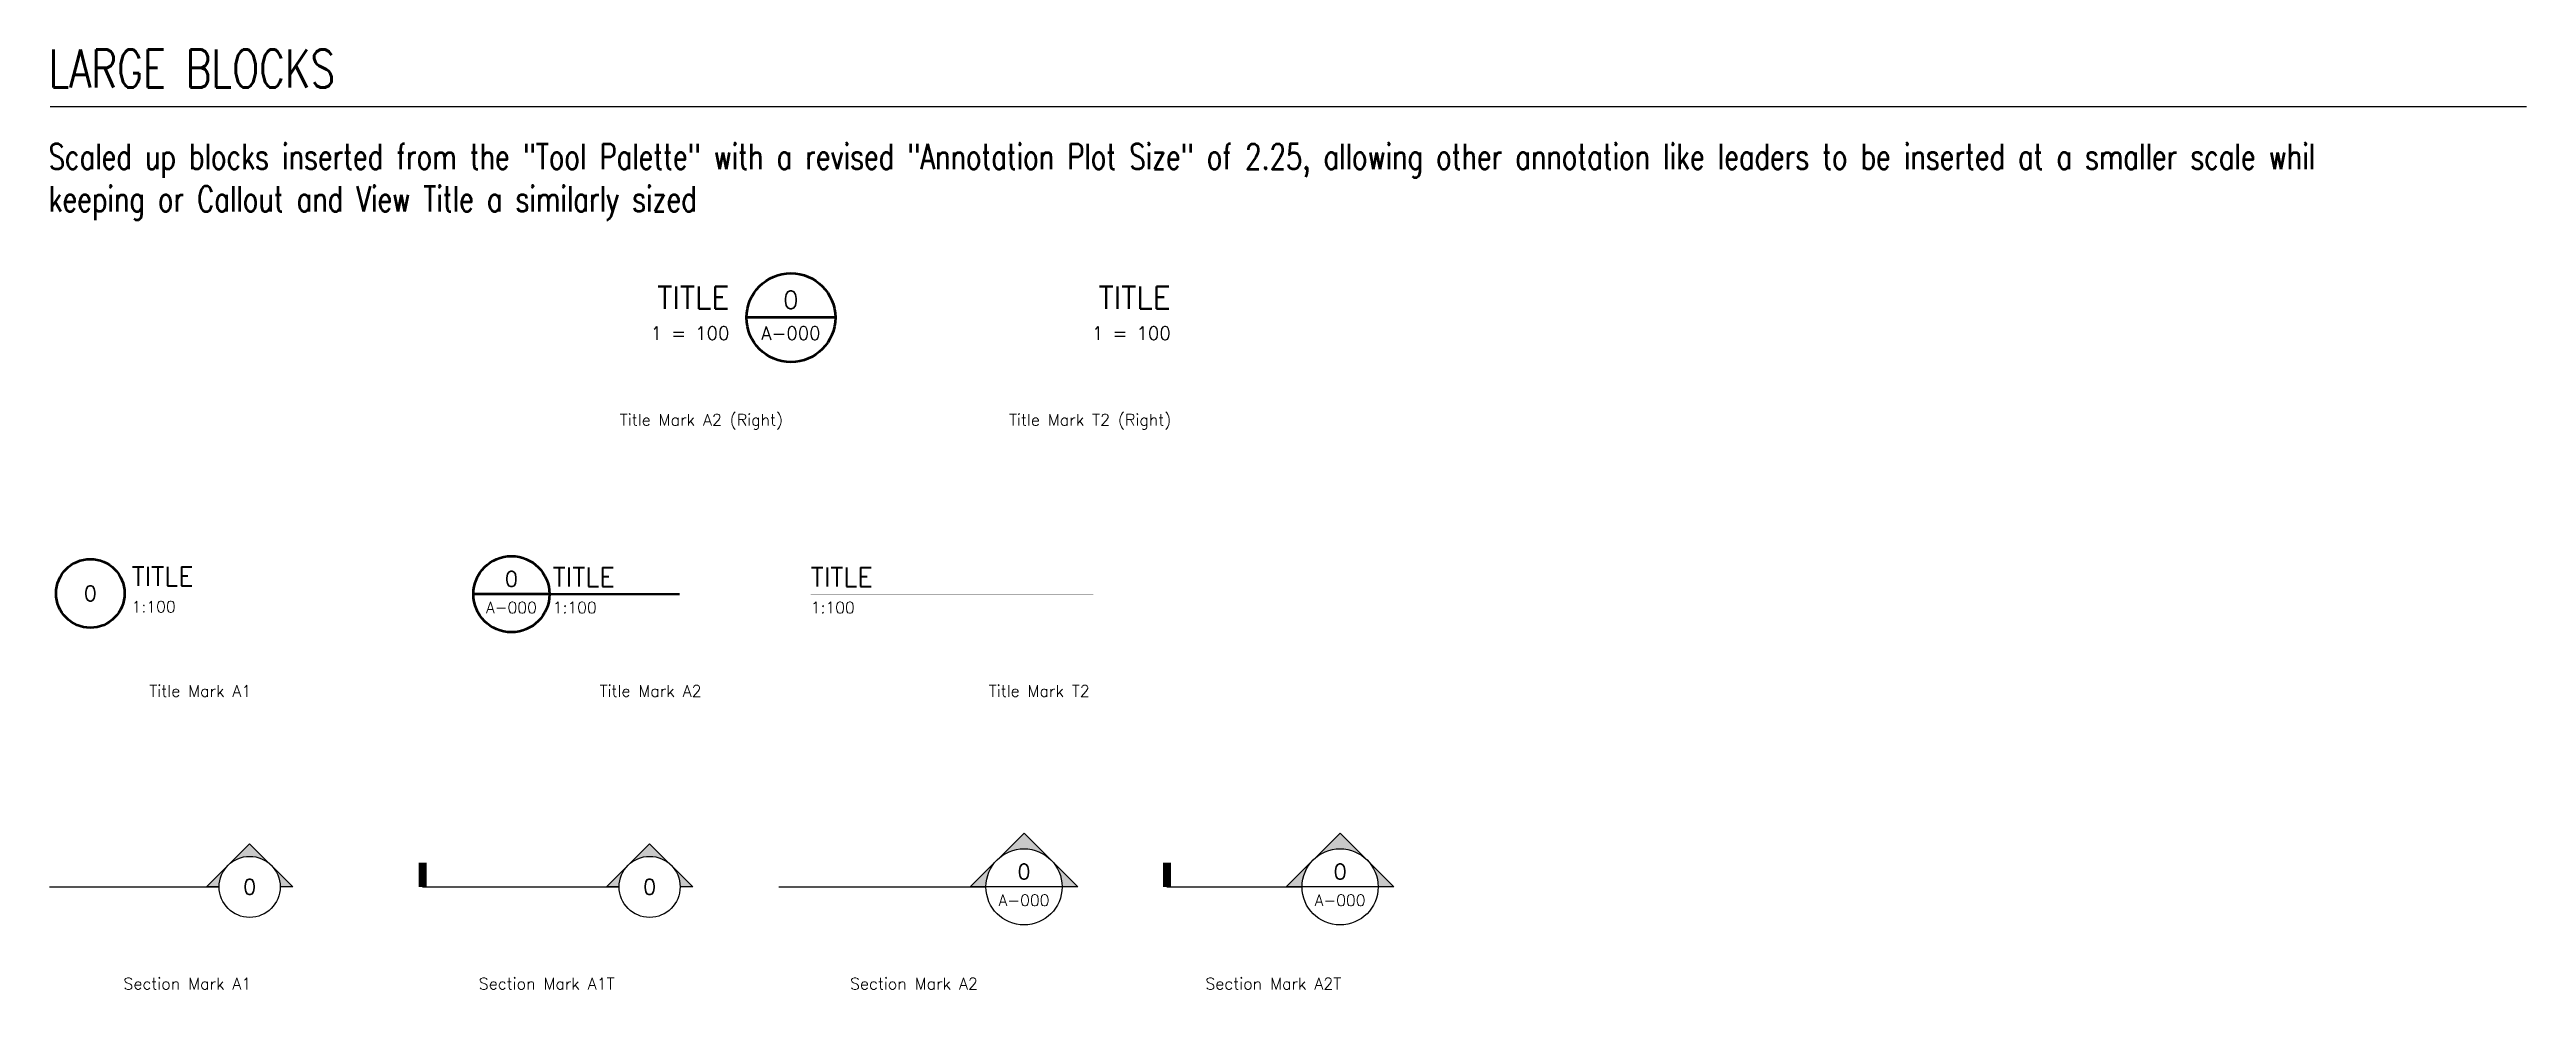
# Model space of a CAD drawing. Header units: millimetres. Extents: x -1452 to 102323, y -2095 to 85627.
# Drawn here: x -43 to 48729, y 9503 to 28003 of the extents above; entities that cross this region are included whole.
import ezdxf
from ezdxf.enums import TextEntityAlignment as Align

# ---------------------------------------------------------------- set-up
doc = ezdxf.new("R2010")
doc.units = ezdxf.units.MM
doc.header["$LTSCALE"] = 0.5
doc.layers.add('A010G', color=213, linetype='Continuous', lineweight=50)
doc.layers.add('A060A', color=191, linetype='Continuous', lineweight=25)
doc.styles.add('Arch-Dim', font='romans.shx', dxfattribs={"width": 0.75})
doc.styles.add('RomanS', font='romans.shx')

msp = doc.modelspace()

# ---------------------------------------------------------------- texts
at = {"style": 'RomanS'}
for s, p in [('Title Mark A2 (Right)', (14400, 20600)), ('Title Mark T2 (Right)', (22044, 20600)), ('Title Mark A1', (3931, 15264)), ('Title Mark A2', (12796, 15264)), ('Title Mark T2', (20440, 15264)), ('Section Mark A1', (3931, 9503)), ('Section Mark A1T', (11084, 9503)), ('Section Mark A2', (18237, 9503)), ('Section Mark A2T', (25391, 9503))]:
    msp.add_text(s, height=228.6, dxfattribs=at).set_placement(p, align=Align.RIGHT)
at = {"attachment_point": 1, "style": 'Arch-Dim'}
for s, insert, char_height, width in [('LARGE BLOCKS', (-62, 28003), 750, 40407.83), ('Scaled up blocks inserted from the "Tool Palette" with a revised "Annotation Plot Size" of 2.25, allowing other annotation like leaders to be inserted at a smaller scale whil keeping or Callout and View Title a similarly sized', (-62, 26146), 500, 48782.97)]:
    msp.add_mtext(s, dxfattribs=dict(at, insert=insert, char_height=char_height, width=width))

# ---------------------------------------------------------------- blocks, each defined once
blk = doc.blocks.new('Anno_Section_A1_large')
at = {"color": 0, "linetype": 'ByBlock', "lineweight": -2}
blk.add_circle((0, 0), 2.67, dxfattribs=at)
at = {"color": 0, "linetype": 'ByBlock', "lineweight": -2, "style": 'RomanS'}
blk.add_attdef('NUMBER', text='', height=1.33, dxfattribs=at).set_placement((0, 0), align=Align.MIDDLE)
blk = doc.blocks.new('Anno_Arrow_A1_large')
at = {"linetype": 'ByBlock', "lineweight": -2}
h = blk.add_hatch(color=0, dxfattribs=at)
h.paths.add_polyline_path([(-1.89, 1.89), (-3.77, 0), (-2.67, 0, -0.198912)])
h.paths.add_polyline_path([(0, 3.77), (-1.89, 1.89, -0.414214), (1.89, 1.89)])
h.paths.add_polyline_path([(2.53, 1.24), (2.39, 1.17, -0.114349), (2.67, 0), (3.77, 0)])
h.paths.add_polyline_path([(1.89, 1.89, -0.082683), (2.39, 1.17), (2.53, 1.24)])
at = {"color": 0, "linetype": 'ByBlock', "lineweight": -2}
blk.add_lwpolyline([(-2.67, 0), (-3.77, 0), (0, 3.77), (3.77, 0), (2.67, 0)], dxfattribs=at)
blk = doc.blocks.new('*U25')
at = {"layer": 'A060A'}
blk.add_lwpolyline([(0, 0, 1.5875, 1.5875, 0), (0, 4.7625, 0, 0, 0)], format="xyseb", dxfattribs=at)
blk = doc.blocks.new('Anno_Section_A2_large')
at = {"color": 0, "linetype": 'ByBlock', "lineweight": -2}
blk.add_line((3.33, 0), (-3.33, 0), dxfattribs=at)
blk.add_circle((0, 0), 3.33, dxfattribs=at)
at = {"color": 0, "linetype": 'ByBlock', "lineweight": -2, "style": 'RomanS'}
blk.add_attdef('NUMBER', text='', height=1.33, dxfattribs=at).set_placement((0, 0.67), align=Align.CENTER)
blk.add_attdef('SHEET', text='', height=1, dxfattribs=at).set_placement((0, -0.67), align=Align.TOP_CENTER)
blk = doc.blocks.new('Anno_Arrow_A2_large')
at = {"linetype": 'ByBlock', "lineweight": -2}
h = blk.add_hatch(color=0, dxfattribs=at)
h.paths.add_polyline_path([(-2.36, 2.36), (-4.71, 0), (-3.33, 0, -0.198912)])
h.paths.add_polyline_path([(0, 4.71), (-2.36, 2.36, -0.414214), (2.36, 2.36)])
h.paths.add_polyline_path([(3.16, 1.55), (2.99, 1.47, -0.114349), (3.33, 0), (4.71, 0)])
h.paths.add_polyline_path([(2.36, 2.36, -0.082683), (2.99, 1.47), (3.16, 1.55)])
at = {"color": 0, "linetype": 'ByBlock', "lineweight": -2}
blk.add_lwpolyline([(-3.33, 0), (-4.71, 0), (0, 4.71), (4.71, 0), (3.33, 0)], dxfattribs=at)
blk = doc.blocks.new('*U26')
at = {"layer": 'A060A'}
blk.add_lwpolyline([(0, 0, 1.5875, 1.5875, 0), (0, 4.7625, 0, 0, 0)], format="xyseb", dxfattribs=at)
blk = doc.blocks.new('*U29')
at = {"layer": 'A010G'}
blk.add_lwpolyline([(0, 0, 0.0197, 0.0197, 0), (55.62, 0, 0.000197, 0.000197, 0)], format="xyseb", dxfattribs=at)
blk = doc.blocks.new('Anno_Title_T2_large')
at = {"color": 0, "linetype": 'ByBlock', "lineweight": -2, "style": 'RomanS'}
blk.add_attdef('TITLE', (0, 0.67), '', height=1.67, dxfattribs=at)
blk.add_attdef('SCALE', text='', height=1, dxfattribs=at).set_placement((0, -0.67), align=Align.TOP_LEFT)
blk = doc.blocks.new('*U30')
at = {"layer": 'A010G'}
blk.add_lwpolyline([(7.5, 0, 0.5, 0.5, 0), (33.14, 0, 0.005, 0.005, 0)], format="xyseb", dxfattribs=at)
blk = doc.blocks.new('Anno_Title_A2_large')
at = {"color": 0, "linetype": 'ByBlock', "lineweight": -2}
blk.add_line((3.33, 0), (-3.33, 0), dxfattribs=at)
blk.add_circle((0, 0), 3.33, dxfattribs=at)
at = {"color": 0, "linetype": 'ByBlock', "lineweight": -2, "style": 'RomanS'}
blk.add_attdef('NUMBER', text='', height=1.33, dxfattribs=at).set_placement((0, 0.67), align=Align.CENTER)
blk.add_attdef('SHEET', text='', height=1, dxfattribs=at).set_placement((0, -0.67), align=Align.TOP_CENTER)
blk = doc.blocks.new('Anno_Title_T1_large')
at = {"color": 0, "linetype": 'ByBlock', "lineweight": -2, "style": 'RomanS'}
blk.add_attdef('TITLE', (3.61, 0.67), '', height=1.67, dxfattribs=at)
blk.add_attdef('SCALE', text='', height=1, dxfattribs=at).set_placement((3.61, -0.67), align=Align.TOP_LEFT)
blk = doc.blocks.new('*U31')
at = {"layer": 'A010G'}
blk.add_lwpolyline([(6.75, 0, 0.0197, 0.0197, 0), (32.37, 0, 0.000197, 0.000197, 0)], format="xyseb", dxfattribs=at)
blk = doc.blocks.new('Anno_Title_A1_large')
at = {"color": 0, "linetype": 'ByBlock', "lineweight": -2}
blk.add_circle((0, 0), 3, dxfattribs=at)
blk.add_circle((0, 0), 3, dxfattribs=at)
at = {"color": 0, "linetype": 'ByBlock', "lineweight": -2, "style": 'RomanS'}
blk.add_attdef('NUMBER', text='', height=1.33, dxfattribs=at).set_placement((0, 0), align=Align.MIDDLE)
blk = doc.blocks.new('*U64')
at = {"layer": 'A010G'}
blk.add_lwpolyline([(0, 0, 0.0197, 0.0197, 0), (55.62, 0, 0.000197, 0.000197, 0)], format="xyseb", dxfattribs=at)
blk = doc.blocks.new('Anno_Title_T2 (Right)')
at = {"color": 0, "linetype": 'ByBlock', "lineweight": -2, "style": 'RomanS'}
blk.add_attdef('TITLE', text='', height=1.25, dxfattribs=at).set_placement((-0.22, 0.5), align=Align.RIGHT)
blk.add_attdef('SCALE', text='', height=0.75, dxfattribs=at).set_placement((-0.22, -0.5), align=Align.TOP_RIGHT)
blk = doc.blocks.new('*U65')
at = {"layer": 'A010G'}
blk.add_lwpolyline([(0, 0, 0.0197, 0.0197, 0), (40.37, 0, 0.000197, 0.000197, 0)], format="xyseb", dxfattribs=at)
blk = doc.blocks.new('Anno_Title_A2_wo')
at = {"color": 0, "linetype": 'ByBlock', "lineweight": -2}
blk.add_line((2.5, 0), (-2.5, 0), dxfattribs=at)
blk.add_circle((0, 0), 2.5)
at = {"color": 0, "linetype": 'ByBlock', "lineweight": -2, "style": 'RomanS'}
blk.add_attdef('NUMBER', text='', height=1, dxfattribs=at).set_placement((0, 0.5), align=Align.CENTER)
blk.add_attdef('SHEET', text='', height=0.75, dxfattribs=at).set_placement((0, -0.5), align=Align.TOP_CENTER)
blk = doc.blocks.new('Anno_Title_T1 (Right)')
at = {"color": 0, "linetype": 'ByBlock', "lineweight": -2, "style": 'RomanS'}
blk.add_attdef('TITLE', text='', height=1.25, dxfattribs=at).set_placement((-0.96, 0.5), align=Align.RIGHT)
blk.add_attdef('SCALE', text='', height=0.75, dxfattribs=at).set_placement((-0.96, -0.5), align=Align.TOP_RIGHT)

# ---------------------------------------------------------------- linework, layer by layer
msp.add_lwpolyline([(-32, 26883), (48729, 26883)])
at = {"layer": 'A060A'}
for points in [[(-43, 11522), (3298, 11522)], [(7302, 11522), (11173, 11522)], [(14319, 11522), (18395, 11522)], [(21958, 11522), (24619, 11522)]]:
    msp.add_lwpolyline(points, dxfattribs=at)

# ---------------------------------------------------------------- block references
at = {"layer": 'A010G'}
ref = msp.add_blockref('Anno_Title_A2_wo', (14555, 22726), dxfattribs=dict(at, xscale=350, yscale=350, zscale=350))
ref.add_attrib('NUMBER', '0', dxfattribs={"layer": '0', "color": 0, "linetype": 'ByBlock', "lineweight": -2, "height": 350, "style": 'Arch-Dim'}).set_placement((14555, 22901), align=Align.CENTER)
ref.add_attrib('SHEET', 'A-000', dxfattribs={"layer": '0', "color": 0, "linetype": 'ByBlock', "lineweight": -2, "height": 262.5, "style": 'Arch-Dim'}).set_placement((14555, 22551), align=Align.TOP_CENTER)
ref = msp.add_blockref('Anno_Title_T1 (Right)', (13680, 22726), dxfattribs=dict(at, xscale=350, yscale=350, zscale=350))
ref.add_attrib('SCALE', '1 = 100', dxfattribs={"layer": '0', "color": 0, "linetype": 'ByBlock', "lineweight": -2, "height": 262.5, "style": 'Arch-Dim'}).set_placement((13345, 22551), align=Align.TOP_RIGHT)
ref.add_attrib('TITLE', 'TITLE', dxfattribs={"layer": '0', "color": 0, "linetype": 'ByBlock', "lineweight": -2, "height": 437.5, "style": 'Arch-Dim'}).set_placement((13345, 22901), align=Align.RIGHT)
ref = msp.add_blockref('Anno_Title_T2 (Right)', (22112, 22726), dxfattribs=dict(at, xscale=350, yscale=350, zscale=350))
ref.add_attrib('TITLE', 'TITLE', dxfattribs={"layer": '0', "color": 0, "linetype": 'ByBlock', "lineweight": -2, "height": 437.5, "style": 'Arch-Dim'}).set_placement((22035, 22901), align=Align.RIGHT)
ref.add_attrib('SCALE', '1 = 100', dxfattribs={"layer": '0', "color": 0, "linetype": 'ByBlock', "lineweight": -2, "height": 262.5, "style": 'Arch-Dim'}).set_placement((22035, 22551), align=Align.TOP_RIGHT)
at = {"layer": 'A010G', "yscale": 100, "zscale": 100}
for name, p, xscale in [('*U65', (13680, 22726), -100), ('*U64', (22112, 22726), -100), ('*U31', (761, 17298), 100), ('*U30', (9052, 17283), 100), ('*U29', (14945, 17283), 100)]:
    msp.add_blockref(name, p, dxfattribs=dict(at, xscale=xscale))
at = {"layer": 'A010G'}
ref = msp.add_blockref('Anno_Title_A1_large', (761, 17298), dxfattribs=dict(at, xscale=225, yscale=225, zscale=225))
ref.add_attrib('NUMBER', '0', dxfattribs={"layer": '0', "color": 0, "linetype": 'ByBlock', "lineweight": -2, "height": 300, "style": 'Arch-Dim'}).set_placement((761, 17298), align=Align.MIDDLE)
ref = msp.add_blockref('Anno_Title_T1_large', (761, 17298), dxfattribs=dict(at, xscale=225, yscale=225, zscale=225))
ref.add_attrib('TITLE', 'TITLE', (1573, 17448), dxfattribs={"layer": '0', "color": 0, "linetype": 'ByBlock', "lineweight": -2, "height": 375, "style": 'Arch-Dim'})
ref.add_attrib('SCALE', '1:100', dxfattribs={"layer": '0', "color": 0, "linetype": 'ByBlock', "lineweight": -2, "height": 225, "style": 'Arch-Dim'}).set_placement((1573, 17148), align=Align.TOP_LEFT)
ref = msp.add_blockref('Anno_Title_A2_large', (9052, 17283), dxfattribs=dict(at, xscale=225, yscale=225, zscale=225))
ref.add_attrib('NUMBER', '0', dxfattribs={"layer": '0', "color": 0, "linetype": 'ByBlock', "lineweight": -2, "height": 300, "style": 'Arch-Dim'}).set_placement((9052, 17433), align=Align.CENTER)
ref.add_attrib('SHEET', 'A-000', dxfattribs={"layer": '0', "color": 0, "linetype": 'ByBlock', "lineweight": -2, "height": 225, "style": 'Arch-Dim'}).set_placement((9052, 17133), align=Align.TOP_CENTER)
ref = msp.add_blockref('Anno_Title_T1_large', (9052, 17283), dxfattribs=dict(at, xscale=225, yscale=225, zscale=225))
ref.add_attrib('TITLE', 'TITLE', (9864, 17433), dxfattribs={"layer": '0', "color": 0, "linetype": 'ByBlock', "lineweight": -2, "height": 375, "style": 'Arch-Dim'})
ref.add_attrib('SCALE', '1:100', dxfattribs={"layer": '0', "color": 0, "linetype": 'ByBlock', "lineweight": -2, "height": 225, "style": 'Arch-Dim'}).set_placement((9864, 17133), align=Align.TOP_LEFT)
ref = msp.add_blockref('Anno_Title_T2_large', (14945, 17283), dxfattribs=dict(at, xscale=225, yscale=225, zscale=225))
ref.add_attrib('TITLE', 'TITLE', (14945, 17433), dxfattribs={"layer": '0', "color": 0, "linetype": 'ByBlock', "lineweight": -2, "height": 375, "style": 'Arch-Dim'})
ref.add_attrib('SCALE', '1:100', dxfattribs={"layer": '0', "color": 0, "linetype": 'ByBlock', "lineweight": -2, "height": 225, "style": 'Arch-Dim'}).set_placement((14945, 17133), align=Align.TOP_LEFT)
at = {"layer": 'A060A'}
for name, p, xscale, yscale, zscale in [('Anno_Arrow_A1_large', (3898, 11522), 225, 225, 225), ('Anno_Arrow_A1_large', (11773, 11522), 225, 225, 225), ('Anno_Arrow_A2_large', (19145, 11522), 225, 225, 225), ('Anno_Arrow_A2_large', (25369, 11522), 225, 225, 225), ('*U25', (7302, 11522), 100, 100, 100), ('*U26', (21958, 11522), 100, 100, 100)]:
    msp.add_blockref(name, p, dxfattribs=dict(at, xscale=xscale, yscale=yscale, zscale=zscale))
ref = msp.add_blockref('Anno_Section_A2_large', (19145, 11522), dxfattribs=dict(at, xscale=225, yscale=225, zscale=225))
ref.add_attrib('SHEET', 'A-000', dxfattribs={"layer": '0', "color": 0, "linetype": 'ByBlock', "lineweight": -2, "height": 225, "style": 'Arch-Dim'}).set_placement((19145, 11372), align=Align.TOP_CENTER)
ref.add_attrib('NUMBER', '0', dxfattribs={"layer": '0', "color": 0, "linetype": 'ByBlock', "lineweight": -2, "height": 300, "style": 'Arch-Dim'}).set_placement((19145, 11672), align=Align.CENTER)
ref = msp.add_blockref('Anno_Section_A2_large', (25369, 11522), dxfattribs=dict(at, xscale=225, yscale=225, zscale=225))
ref.add_attrib('SHEET', 'A-000', dxfattribs={"layer": '0', "color": 0, "linetype": 'ByBlock', "lineweight": -2, "height": 225, "style": 'Arch-Dim'}).set_placement((25369, 11372), align=Align.TOP_CENTER)
ref.add_attrib('NUMBER', '0', dxfattribs={"layer": '0', "color": 0, "linetype": 'ByBlock', "lineweight": -2, "height": 300, "style": 'Arch-Dim'}).set_placement((25369, 11672), align=Align.CENTER)
ref = msp.add_blockref('Anno_Section_A1_large', (3898, 11522), dxfattribs=dict(at, xscale=225, yscale=225, zscale=225))
ref.add_attrib('NUMBER', '0', dxfattribs={"layer": '0', "color": 0, "linetype": 'ByBlock', "lineweight": -2, "height": 300, "style": 'Arch-Dim'}).set_placement((3898, 11522), align=Align.MIDDLE)
ref = msp.add_blockref('Anno_Section_A1_large', (11773, 11522), dxfattribs=dict(at, xscale=225, yscale=225, zscale=225))
ref.add_attrib('NUMBER', '0', dxfattribs={"layer": '0', "color": 0, "linetype": 'ByBlock', "lineweight": -2, "height": 300, "style": 'Arch-Dim'}).set_placement((11773, 11522), align=Align.MIDDLE)

msp.set_redraw_order([(e.dxf.handle, doc.entitydb.next_handle()) for e in msp.query("TEXT MTEXT ATTDEF DIMENSION ARC_DIMENSION")])  # texts and dimensions are drawn at this point

doc.saveas('drawing.dxf')
